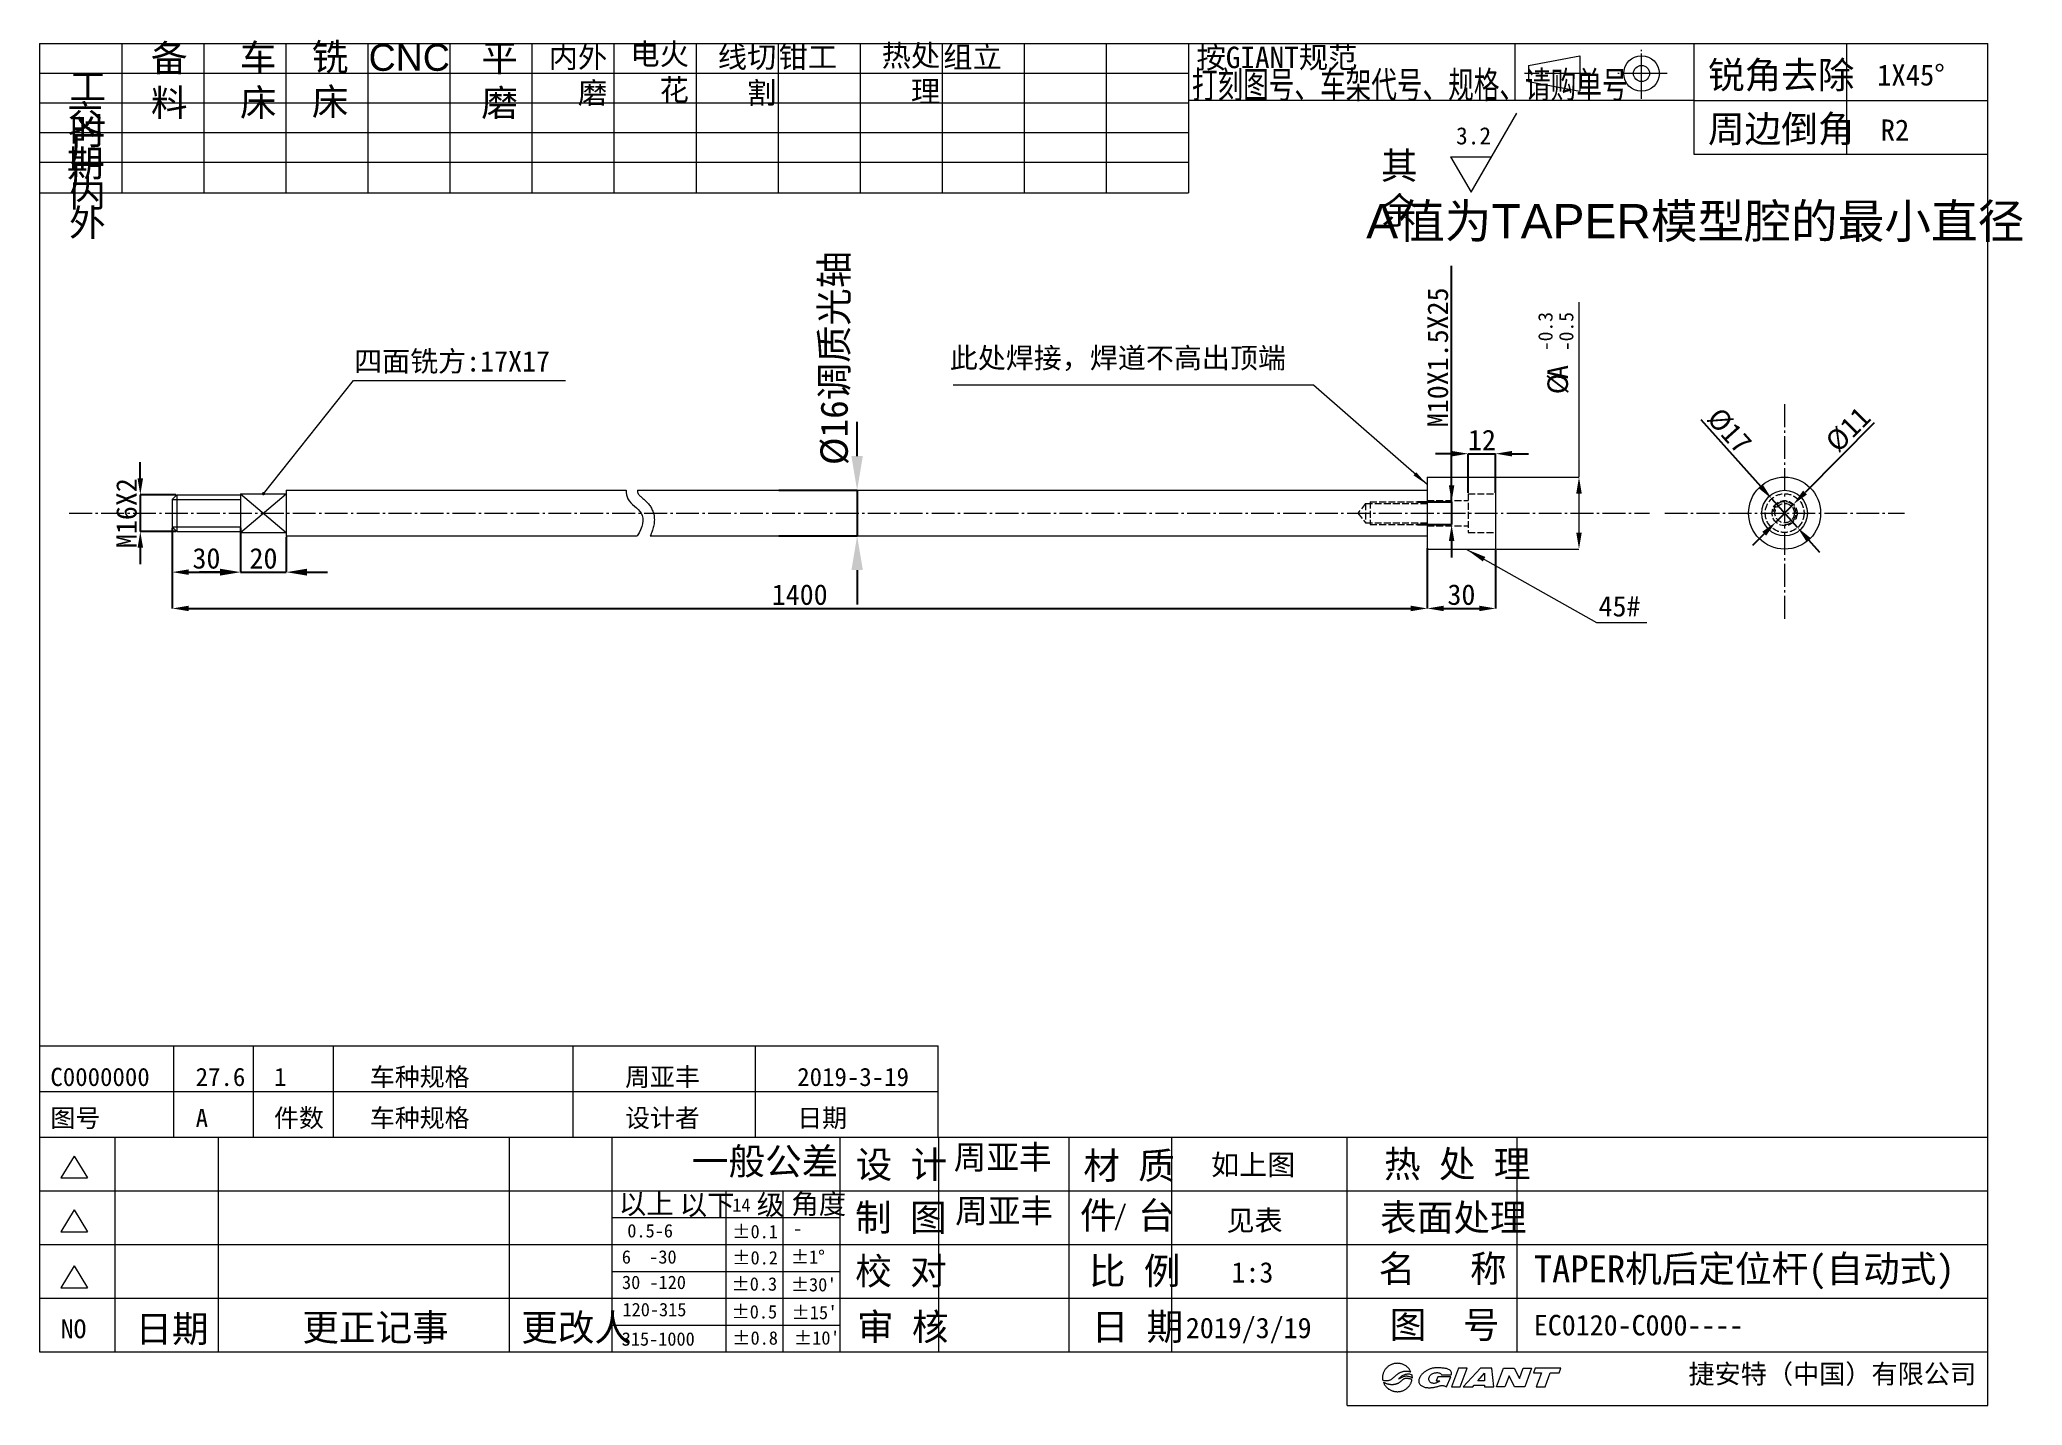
# Model space of a CAD drawing. Header units: inches. Extents: x -4477 to -3609, y -2643 to -2044.
import ezdxf

# ---------------------------------------------------------------- set-up
doc = ezdxf.new("R2010")
doc.units = ezdxf.units.IN
doc.header["$MEASUREMENT"] = 0
for name, pattern in [('CENTER', [22.5, 20, -1, 0.5, -1]), ('CENTER0', [14, 10, -1.5, 1, -1.5]), ('DASHED', [4, 3, -1])]:
    doc.linetypes.add(name, pattern=pattern)
doc.layers.get('0').update_dxf_attribs({"lineweight": 18})
for name, color, linetype, lineweight in [('CEN', 1, 'CENTER', 18), ('CON', 7, 'Continuous', 18), ('DAS', 5, 'DASHED', 18), ('DIM', 7, 'Continuous', 18)]:
    doc.layers.add(name, color=color, linetype=linetype, lineweight=lineweight)
doc.styles.add('1', font='')
doc.styles.add('ACISOTS', font='')
doc.styles.add('DIMSTYLE2', font='')
doc.styles.add('HZ', font='')
doc.styles.add('USER1', font='')
doc.styles.get('1').set_extended_font_data('宋体')
doc.styles.get('ACISOTS').set_extended_font_data('宋体')
doc.styles.get('DIMSTYLE2').set_extended_font_data('宋体')
doc.styles.get('HZ').set_extended_font_data('宋体')
doc.styles.get('USER1').set_extended_font_data('宋体')
doc.dimstyles.new('ISO-25', dxfattribs={"dimtxt": 2.5, "dimasz": 2.5, "dimexe": 1.25, "dimexo": 0.625, "dimtad": 1, "dimtxsty": 'Standard', "dimcen": 3.5, "dimdle": 5, "dimadec": 0, "dimazin": 0, "dimtfac": 1, "dimtmove": 0, "dimatfit": 3, "dimfxl": 1, "dimtolj": 1, "dimarcsym": 0})
doc.dimstyles.new('ISO-25$0', dxfattribs={"dimtxt": 7, "dimasz": 5, "dimexe": 1.25, "dimexo": 0.625, "dimgap": 1.2, "dimtad": 1, "dimdec": 1, "dimzin": 0, "dimdsep": 46, "dimtxsty": 'Standard', "dimcen": 0, "dimdle": 10, "dimadec": 1, "dimazin": 0, "dimtfac": 1, "dimtdec": 1, "dimtix": 1, "dimtofl": 0, "dimtmove": 1, "dimatfit": 3, "dimfxl": 1, "dimtolj": 1, "dimarcsym": 0})

msp = doc.modelspace()

# ---------------------------------------------------------------- texts
for s, style, p in [('四面铣方:17X17', 'HZ', (-4339.64, -2189.45)), ('此处焊接，焊道不高出顶端', 'HZ', (-4078.57, -2187.99)), ('45#', 'DIMSTYLE2', (-3794.25, -2296.82)), ('如上图', 'HZ', (-3964.03, -2541.63)), ('见表', 'HZ', (-3957.28, -2566.06)), ('1:3', 'DIMSTYLE2', (-3955.13, -2588.8)), ('2019/3/19', 'DIMSTYLE2', (-3975.12, -2613.16)), ('EC0120-C000----', 'DIMSTYLE2', (-3822.62, -2611.95))]:
    msp.add_text(s, height=9, dxfattribs=dict(style=style)).set_placement(p)
at = {"layer": 'DIM'}
for s, height, style, p in [('按GIANT规范', 9.412, 'HZ', (-3970.44, -2056.48)), ('锐角去除', 11.765, 'HZ', (-3746.3, -2065.36)), ('周边倒角', 11.765, 'HZ', (-3746.3, -2088.97)), ('车种规格', 8, 'ACISOTS', (-4332.69, -2502.64)), ('周亚丰', 8, 'ACISOTS', (-4220.87, -2502.64)), ('C0000000', 8, 'ACISOTS', (-4472.74, -2502.64)), ('27.6', 8, 'ACISOTS', (-4409.08, -2502.64)), ('1', 8, 'ACISOTS', (-4374.72, -2502.64)), ('2019-3-19', 8, 'ACISOTS', (-4145.44, -2502.64)), ('图号', 8, 'ACISOTS', (-4472.74, -2520.64)), ('A', 8, 'ACISOTS', (-4409.08, -2520.64)), ('件数', 8, 'ACISOTS', (-4374.72, -2520.64)), ('车种规格', 8, 'ACISOTS', (-4332.69, -2520.64)), ('设计者', 8, 'ACISOTS', (-4220.87, -2520.64)), ('日期', 8, 'ACISOTS', (-4145.44, -2520.64)), ('一般公差', 11.765, 'HZ', (-4191.64, -2541.56)), ('以上', 8.823, 'HZ', (-4223.62, -2558.67)), ('以下', 8.823, 'HZ', (-4196.94, -2559.11)), ('14', 5.882, 'USER1', (-4173.9, -2557.78)), ('级', 8.82, 'HZ', (-4163.16, -2559.11)), ('角度', 8.823, 'HZ', (-4148.05, -2558.67)), ('件', 11.76, 'HZ', (-4021.49, -2565.22)), ('/', 8.82, 'USER1', (-4006.86, -2563.74)), ('台', 11.76, 'HZ', (-3996.01, -2565.22)), ('表面处理', 11.765, 'HZ', (-3889.98, -2566.14)), ('0.5-6', 5.882, 'USER1', (-4219.9, -2569.01)), ('%%P0.1', 5.882, 'USER1', (-4173.9, -2569.36)), ('-', 5.88, 'USER1', (-4147.22, -2567.96)), ('%%P0.2', 5.882, 'USER1', (-4173.9, -2580.85)), ('%%P1%%D', 5.882, 'USER1', (-4148.27, -2580.47)), ('TAPER机后定位杆(自动式)', 11.7646, 'HZ', (-3822.62, -2588.63)), ('%%P0.3', 5.882, 'USER1', (-4174.25, -2592.34)), ("%%P30'", 5.882, 'USER1', (-4148.27, -2592.66)), ('120-315', 5.882, 'USER1', (-4222.01, -2603.57)), ('NO', 8.235, 'USER1', (-4468.15, -2613.19)), ('日期', 11.765, 'HZ', (-4435.45, -2614.92)), ('更正记事', 11.765, 'HZ', (-4362.34, -2614.32)), ('更改人', 11.765, 'HZ', (-4266.42, -2614.36)), ('%%P0.5', 5.882, 'USER1', (-4174.25, -2604.53)), ("%%P15'", 5.882, 'USER1', (-4147.92, -2604.85)), ('315-1000', 5.882, 'USER1', (-4222.36, -2616.46)), ('%%P0.8', 5.882, 'USER1', (-4173.9, -2616.01)), ("%%P10'", 5.882, 'USER1', (-4146.86, -2615.99))]:
    msp.add_text(s, height=height, dxfattribs=dict(at, style=style)).set_placement(p)
at = {"layer": 'DIM', "style": 'HZ', "width": 0.7}
msp.add_text('打刻图号、车架代号、规格、请购单号', height=11.7646, dxfattribs=at).set_placement((-3972.48, -2069.65))
at = {"layer": 'DIM'}
for s, p in [('1X45%%D', (-3672.19, -2064.08)), ('R2', (-3670.62, -2088.19))]:
    msp.add_text(s, height=9.21, dxfattribs=at).set_placement(p)
at = {"layer": 'DIM', "style": 'DIMSTYLE2'}
for s, height, p in [('-0.3', 6.3, (-3814.41, -2180.51)), ('-0.5', 6.3, (-3805.29, -2180.51)), ('A', 9, (-3807.67, -2192.73)), ('%%C', 9, (-3807.67, -2199.43))]:
    msp.add_text(s, height=height, rotation=90, dxfattribs=at).set_placement(p)
at = {"layer": 'DIM'}
for s, insert, char_height, width, attachment_point, style in [('备料', (-4412.65, -2046.18), 11.765, 26.934, 3, 'HZ'), ('车床', (-4373.63, -2046.05), 11.765, 26.934, 3, 'HZ'), ('铣床', (-4342.14, -2045.69), 11.765, 26.934, 3, 'HZ'), ('{\\farial|b0|i0|c134|p2;CNC}', (-4297.66, -2045.88), 11.7646, 26.934, 3, 'HZ'), ('平磨', (-4267.83, -2046.12), 11.765, 26.934, 3, 'HZ'), ('内外磨', (-4228.7, -2046.87), 9.412, 32.3613, 3, 'HZ'), ('电火花', (-4192.9, -2045.58), 9.412, 32.3613, 3, 'HZ'), ('线切割', (-4154.57, -2046.87), 9.412, 32.3613, 3, 'HZ'), ('钳工', (-4127.93, -2046.87), 9.412, 32.3613, 3, 'HZ'), ('热处理', (-4082.76, -2046.28), 9.412, 32.3613, 3, 'HZ'), ('组立', (-4055.73, -2046.86), 9.412, 32.3613, 3, 'HZ'), ('工时', (-4448.29, -2058.63), 11.765, 26.934, 3, 'HZ'), ('交期', (-4449.46, -2072.65), 11.765, 26.934, 3, 'HZ'), ('厂内', (-4448.38, -2085.86), 11.765, 26.934, 3, 'HZ'), ('其余', (-3889.65, -2093.35), 11.765, 27.8568, 1, 'HZ'), ('厂外', (-4448.53, -2098.69), 11.765, 26.934, 3, 'HZ'), ('{\\farial|b0|i0|c134|p2;A}值为{\\farial|b0|i0|c134|p2;TAPER}模型腔的最小直径', (-3896.07, -2116.04), 15, 285.0846, 1, '1'), ('{\\H1.25x;周亚丰}', (-4076.86, -2528.58), 8.4, 87.4022, 1, 'HZ'), ('设 计', (-4119.84, -2544.28), 11.765, 60.6305, 7, 'HZ'), ('材 质', (-4020.05, -2544.65), 11.765, 59.2503, 7, 'HZ'), ('热 处 理', (-3888.27, -2544.02), 11.765, 98.5862, 7, 'HZ'), ('制 图', (-4120.04, -2567.43), 11.765, 59.8418, 7, 'HZ'), ('{\\H1.25x;周亚丰}', (-4076.24, -2552.11), 8.4, 87.4022, 1, 'HZ'), ('6  -30', (-4222.31, -2580.59), 5.882, 36.6248, 7, 'USER1'), ('校 对', (-4120.04, -2590.96), 11.765, 60.9263, 7, 'HZ'), ('比 例', (-4017.6, -2590.86), 11.765, 57.2786, 7, 'HZ'), ('名   称', (-3890.63, -2589.85), 11.765, 85.77, 7, 'HZ'), ('30 -120', (-4222.22, -2591.73), 5.882, 42.7864, 7, 'USER1'), ('审 核', (-4119.25, -2615.38), 11.765, 59.3489, 7, 'HZ'), ('日 期', (-4016.38, -2615.36), 11.765, 56.0956, 7, 'HZ'), ('图  号', (-3885.76, -2614.42), 11.765, 70.6863, 7, 'HZ')]:
    msp.add_mtext(s, dxfattribs=dict(at, insert=insert, char_height=char_height, width=width, attachment_point=attachment_point, style=style))
at = {"layer": 'DIM', "attachment_point": 1}
for s, insert, char_height, width in [('3.2', (-3856.71, -2082.36), 7.534, 18.6998), ('{\\fSTCaiyun|b0|i0|c134|p2;\\H1.167x;捷安特（中国）有限公司}', (-3754.85, -2624.62), 7.2, 1439.196)]:
    msp.add_mtext(s, dxfattribs=dict(at, insert=insert, char_height=char_height, width=width))

# ---------------------------------------------------------------- blocks, each defined once
blk = doc.blocks.new('*X2')
for points in [[(-3704.61, -2241.66), (-3702.91, -2243.35), (-3708.83, -2247.62)], [(-3720.79, -2261.38), (-3722.5, -2259.69), (-3716.57, -2255.43)]]:
    blk.add_hatch(color=0).paths.add_polyline_path(points, flags=0)
at = {"color": 0, "lineweight": -2}
for p, q in [((-3673.49, -2211.98), (-3703.76, -2242.5)), ((-3716.57, -2255.43), (-3708.83, -2247.62)), ((-3721.64, -2260.54), (-3726.71, -2265.65))]:
    blk.add_line(p, q, dxfattribs=at)
at = {"color": 0, "insert": (-3684.84, -2214.9), "char_height": 9, "width": 40.112, "attachment_point": 5, "rotation": 45.2404, "style": 'DIMSTYLE2'}
blk.add_mtext('%%C11', dxfattribs=at)
blk = doc.blocks.new('*X3')
at = {"linetype": 'Continuous'}
blk.add_hatch(color=0, dxfattribs=at).paths.add_polyline_path([(-79.19, 32.13), (-70.79, 28.7), (-71.9, 26.74)], flags=0)
at = {"color": 0, "linetype": 'Continuous'}
for p, q in [((-79.19, 32.13), (-22.03, 0)), ((-22.03, 0), (0, 0))]:
    blk.add_line(p, q, dxfattribs=at)
at = {"color": 0}
blk.add_line((0, 0), (0, 0), dxfattribs=at)
blk = doc.blocks.new('*X4')
for points in [[(-3724.07, -2240.62), (-3722.28, -2239.02), (-3718.37, -2245.19)], [(-3701.34, -2262.42), (-3703.12, -2264.02), (-3707.03, -2257.85)]]:
    blk.add_hatch(color=0).paths.add_polyline_path(points, flags=0)
at = {"color": 0, "lineweight": -2}
for p, q in [((-3749.45, -2210.47), (-3723.17, -2239.82)), ((-3707.03, -2257.85), (-3718.37, -2245.19)), ((-3702.23, -2263.22), (-3697.43, -2268.58))]:
    blk.add_line(p, q, dxfattribs=at)
at = {"color": 0, "insert": (-3736.98, -2215.4), "char_height": 9, "width": 40.0305, "attachment_point": 5, "rotation": 311.83418, "style": 'DIMSTYLE2'}
blk.add_mtext('%%C17', dxfattribs=at)
blk = doc.blocks.new('*X5')
for points in [[(-3859.85, -2239.32), (-3857.45, -2239.32), (-3858.65, -2246.52)], [(-3857.45, -2263.72), (-3859.85, -2263.72), (-3858.65, -2256.52)]]:
    blk.add_hatch(color=0).paths.add_polyline_path(points, flags=0)
at = {"color": 0, "lineweight": -2}
for p, q in [((-3858.65, -2246.52), (-3858.65, -2143.16)), ((-3858.65, -2239.32), (-3858.65, -2232.12)), ((-3873.59, -2246.52), (-3858.65, -2246.52)), ((-3858.65, -2246.52), (-3858.65, -2256.52)), ((-3873.59, -2256.52), (-3858.65, -2256.52)), ((-3858.65, -2263.72), (-3858.65, -2270.92))]:
    blk.add_line(p, q, dxfattribs=at)
at = {"color": 0, "insert": (-3864.65, -2183.23), "char_height": 9, "width": 126.905, "attachment_point": 5, "rotation": 90, "style": 'DIMSTYLE2'}
blk.add_mtext('M10X1.5X25', dxfattribs=at)
blk = doc.blocks.new('*X6')
for points in [[(-4121.68, -2226.52), (-4116.68, -2226.52), (-4119.18, -2241.52)], [(-4116.68, -2276.52), (-4121.68, -2276.52), (-4119.18, -2261.52)]]:
    blk.add_hatch(color=0).paths.add_polyline_path(points, flags=0)
at = {"color": 0, "lineweight": -2}
for p, q in [((-4119.18, -2226.52), (-4119.18, -2211.52)), ((-4153.47, -2241.52), (-4119.18, -2241.52)), ((-4119.18, -2241.52), (-4119.18, -2261.52)), ((-4153.47, -2261.52), (-4119.18, -2261.52)), ((-4119.18, -2276.52), (-4119.18, -2291.52))]:
    blk.add_line(p, q, dxfattribs=at)
at = {"color": 0, "insert": (-4128.63, -2183.53), "char_height": 12, "width": 190.1229, "attachment_point": 5, "rotation": 90, "style": 'HZ'}
blk.add_mtext('%%C16调质光轴', dxfattribs=at)
blk = doc.blocks.new('*X7')
at = {"linetype": 'Continuous'}
blk.add_hatch(color=0, dxfattribs=at).paths.add_polyline_path([(207.68, -43.6), (201.67, -39.54), (202.85, -38.18)], flags=0)
at = {"color": 0, "linetype": 'Continuous'}
for p, q in [((157.8, 0), (0, 0)), ((207.68, -43.6), (157.8, 0))]:
    blk.add_line(p, q, dxfattribs=at)
at = {"color": 0}
blk.add_line((0, 0), (0, 0), dxfattribs=at)
blk = doc.blocks.new('*X8')
for points in [[(-3858.55, -2226.67), (-3858.55, -2224.27), (-3851.35, -2225.47)], [(-3832.15, -2224.27), (-3832.15, -2226.67), (-3839.35, -2225.47)]]:
    blk.add_hatch(color=0).paths.add_polyline_path(points, flags=0)
at = {"color": 0, "lineweight": -2}
for p, q in [((-3858.55, -2225.47), (-3865.75, -2225.47)), ((-3851.35, -2242.65), (-3851.35, -2225.47)), ((-3851.35, -2225.47), (-3839.35, -2225.47)), ((-3839.35, -2242.65), (-3839.35, -2225.47)), ((-3832.15, -2225.47), (-3824.95, -2225.47))]:
    blk.add_line(p, q, dxfattribs=at)
at = {"color": 0, "insert": (-3845.35, -2219.47), "char_height": 9, "width": 21.2179, "attachment_point": 5, "style": 'DIMSTYLE2'}
blk.add_mtext('12', dxfattribs=at)
blk = doc.blocks.new('*X9')
for points in [[(-3862.15, -2292.1), (-3862.15, -2294.5), (-3869.35, -2293.3)], [(-3846.55, -2294.5), (-3846.55, -2292.1), (-3839.35, -2293.3)]]:
    blk.add_hatch(color=0).paths.add_polyline_path(points, flags=0)
at = {"color": 0, "lineweight": -2}
for p, q in [((-3869.35, -2267.68), (-3869.35, -2293.3)), ((-3839.35, -2267.68), (-3839.35, -2293.3)), ((-3862.15, -2293.3), (-3846.55, -2293.3))]:
    blk.add_line(p, q, dxfattribs=at)
at = {"color": 0, "insert": (-3854.35, -2287.3), "char_height": 9, "width": 22.9274, "attachment_point": 5, "style": 'DIMSTYLE2'}
blk.add_mtext('30', dxfattribs=at)
blk = doc.blocks.new('GIANT')
for p, q in [((232.6, 30.91), (232.49, 30.88)), ((232.72, 30.93), (232.6, 30.91)), ((232.83, 30.94), (232.72, 30.93)), ((232.95, 30.95), (232.83, 30.94)), ((233.07, 30.96), (232.95, 30.95)), ((233.18, 30.95), (233.07, 30.96)), ((233.3, 30.95), (233.18, 30.95)), ((233.42, 30.93), (233.3, 30.95)), ((233.53, 30.91), (233.42, 30.93)), ((233.65, 30.89), (233.53, 30.91)), ((233.76, 30.86), (233.65, 30.89)), ((230.79, 28.9), (230.78, 28.78)), ((230.78, 28.78), (230.78, 28.67)), ((230.78, 28.67), (230.79, 28.56)), ((230.8, 29.01), (230.79, 28.9)), ((230.79, 28.56), (230.8, 28.45)), ((230.82, 29.12), (230.8, 29.01)), ((230.8, 28.45), (230.82, 28.34)), ((230.84, 29.23), (230.82, 29.12)), ((230.82, 28.34), (230.9, 28.32)), ((230.87, 29.33), (230.84, 29.23)), ((230.9, 29.44), (230.87, 29.33)), ((230.94, 29.55), (230.9, 29.44)), ((230.9, 28.32), (230.98, 28.31)), ((231.01, 27.94), (230.93, 27.97)), ((230.93, 27.97), (230.97, 27.88)), ((230.98, 29.65), (230.94, 29.55)), ((230.97, 27.88), (231.01, 27.79)), ((231.03, 29.75), (230.98, 29.65)), ((230.98, 28.31), (231.07, 28.3)), ((231.08, 27.91), (231.01, 27.94)), ((231.09, 29.84), (231.03, 29.75)), ((231.07, 28.3), (231.15, 28.29)), ((231.15, 27.88), (231.08, 27.91)), ((231.15, 29.94), (231.09, 29.84)), ((231.21, 30.03), (231.15, 29.94)), ((231.15, 28.29), (231.23, 28.28)), ((231.23, 27.85), (231.15, 27.88)), ((231.28, 30.12), (231.21, 30.03)), ((231.23, 28.28), (231.31, 28.28)), ((231.3, 27.81), (231.23, 27.85)), ((231.35, 30.2), (231.28, 30.12)), ((231.38, 27.79), (231.3, 27.81)), ((231.31, 28.28), (231.39, 28.28)), ((231.43, 30.28), (231.35, 30.2)), ((231.39, 28.28), (231.48, 28.28)), ((231.51, 30.36), (231.43, 30.28)), ((231.48, 28.28), (231.56, 28.28)), ((231.59, 30.43), (231.51, 30.36)), ((231.56, 28.28), (231.64, 28.29)), ((231.68, 30.5), (231.59, 30.43)), ((231.64, 28.29), (231.72, 28.31)), ((231.77, 30.56), (231.68, 30.5)), ((231.72, 28.31), (231.8, 28.32)), ((231.87, 30.62), (231.77, 30.56)), ((231.8, 28.32), (231.88, 28.35)), ((231.97, 30.68), (231.87, 30.62)), ((231.88, 28.35), (231.96, 28.37)), ((231.96, 28.37), (232.03, 28.41)), ((232.07, 30.73), (231.97, 30.68)), ((232.03, 28.41), (232.11, 28.44)), ((232.17, 30.77), (232.07, 30.73)), ((232.11, 28.44), (232.18, 28.49)), ((232.27, 30.81), (232.17, 30.77)), ((232.18, 28.49), (232.25, 28.53)), ((232.25, 28.53), (232.31, 28.58)), ((232.38, 30.85), (232.27, 30.81)), ((232.31, 28.58), (232.37, 28.63)), ((232.37, 28.63), (232.44, 28.69)), ((232.49, 30.88), (232.38, 30.85)), ((232.44, 28.69), (232.5, 28.74)), ((232.5, 28.74), (232.56, 28.8)), ((232.56, 28.8), (232.62, 28.86)), ((232.62, 28.86), (232.68, 28.91)), ((232.68, 28.91), (232.74, 28.97)), ((232.74, 28.97), (232.8, 29.03)), ((232.8, 29.03), (232.86, 29.08)), ((232.86, 29.08), (232.92, 29.13)), ((232.92, 29.13), (232.98, 29.19)), ((232.98, 29.19), (233.05, 29.24)), ((233.05, 29.24), (233.11, 29.29)), ((233.13, 27.8), (233.05, 27.77)), ((233.11, 29.29), (233.18, 29.33)), ((233.2, 27.84), (233.13, 27.8)), ((233.18, 29.33), (233.25, 29.38)), ((233.27, 27.88), (233.2, 27.84)), ((233.25, 29.38), (233.32, 29.42)), ((233.34, 27.92), (233.27, 27.88)), ((233.28, 28.48), (233.35, 28.58)), ((233.38, 28.54), (233.28, 28.48)), ((233.32, 29.42), (233.39, 29.46)), ((233.41, 27.97), (233.34, 27.92)), ((233.35, 28.58), (233.43, 28.68)), ((233.48, 28.6), (233.38, 28.54)), ((233.39, 29.46), (233.46, 29.5)), ((233.47, 28.01), (233.41, 27.97)), ((233.43, 28.68), (233.51, 28.77)), ((233.46, 29.5), (233.54, 29.54)), ((233.54, 28.06), (233.47, 28.01)), ((233.59, 28.66), (233.48, 28.6)), ((233.51, 28.77), (233.61, 28.86)), ((233.54, 29.54), (233.61, 29.57)), ((233.6, 28.12), (233.54, 28.06)), ((233.69, 28.72), (233.59, 28.66)), ((233.66, 28.17), (233.6, 28.12)), ((233.61, 29.57), (233.69, 29.6)), ((233.61, 28.86), (233.7, 28.93)), ((233.72, 28.22), (233.66, 28.17)), ((233.69, 29.6), (233.77, 29.63)), ((233.8, 28.77), (233.69, 28.72)), ((233.7, 28.93), (233.8, 29.01)), ((233.78, 28.28), (233.72, 28.22)), ((233.87, 30.82), (233.76, 30.86)), ((233.77, 29.63), (233.84, 29.66)), ((233.85, 28.33), (233.78, 28.28)), ((233.8, 29.01), (233.91, 29.07)), ((233.91, 28.82), (233.8, 28.77)), ((233.84, 29.66), (233.92, 29.68)), ((233.91, 28.38), (233.85, 28.33)), ((233.98, 30.78), (233.87, 30.82)), ((233.91, 29.07), (234.02, 29.13)), ((234.02, 28.86), (233.91, 28.82)), ((233.97, 28.43), (233.91, 28.38)), ((233.92, 29.68), (234, 29.7)), ((234.04, 28.48), (233.97, 28.43)), ((234.09, 30.74), (233.98, 30.78)), ((234, 29.7), (234.08, 29.72)), ((234.02, 29.13), (234.13, 29.18)), ((234.13, 28.9), (234.02, 28.86)), ((234.11, 28.52), (234.04, 28.48)), ((234.08, 29.72), (234.16, 29.73)), ((234.19, 30.68), (234.09, 30.74)), ((234.18, 28.56), (234.11, 28.52)), ((234.13, 29.18), (234.25, 29.22)), ((234.25, 28.92), (234.13, 28.9)), ((234.16, 29.73), (234.25, 29.74)), ((234.26, 28.58), (234.18, 28.56)), ((234.29, 30.63), (234.19, 30.68)), ((234.25, 29.74), (234.33, 29.75)), ((234.25, 29.22), (234.37, 29.25)), ((234.37, 28.94), (234.25, 28.92)), ((234.34, 28.61), (234.26, 28.58)), ((234.39, 30.57), (234.29, 30.63)), ((234.33, 29.75), (234.41, 29.75)), ((234.42, 28.62), (234.34, 28.61)), ((234.37, 29.25), (234.49, 29.28)), ((234.49, 28.95), (234.37, 28.94)), ((234.49, 30.5), (234.39, 30.57)), ((234.41, 29.75), (234.49, 29.75)), ((234.5, 28.62), (234.42, 28.62)), ((234.58, 30.43), (234.49, 30.5)), ((234.49, 29.75), (234.58, 29.75)), ((234.49, 29.28), (234.62, 29.3)), ((234.61, 28.94), (234.49, 28.95)), ((234.58, 28.62), (234.5, 28.62)), ((234.67, 30.35), (234.58, 30.43)), ((234.58, 29.75), (234.66, 29.74)), ((234.66, 28.62), (234.58, 28.62)), ((234.72, 28.93), (234.61, 28.94)), ((234.62, 29.3), (234.74, 29.31)), ((234.66, 29.74), (234.74, 29.73)), ((234.74, 28.61), (234.66, 28.62)), ((234.75, 30.27), (234.67, 30.35)), ((234.84, 28.91), (234.72, 28.93)), ((234.74, 29.73), (234.82, 29.72)), ((234.74, 29.31), (234.86, 29.31)), ((234.82, 28.59), (234.74, 28.61)), ((234.83, 30.18), (234.75, 30.27)), ((234.82, 29.72), (234.9, 29.7)), ((234.9, 28.57), (234.82, 28.59)), ((234.91, 30.1), (234.83, 30.18)), ((234.96, 28.88), (234.84, 28.91)), ((234.86, 29.31), (234.99, 29.3)), ((234.9, 29.7), (234.98, 29.68)), ((234.98, 28.55), (234.9, 28.57)), ((234.98, 30), (234.91, 30.1)), ((235.07, 28.84), (234.96, 28.88)), ((235.05, 29.91), (234.98, 30)), ((234.98, 29.68), (235.06, 29.65)), ((235.06, 28.53), (234.98, 28.55)), ((234.99, 29.3), (235.11, 29.28)), ((235.11, 29.81), (235.05, 29.91)), ((235.06, 29.65), (235.13, 29.63)), ((235.13, 28.5), (235.06, 28.53)), ((235.18, 28.8), (235.07, 28.84)), ((235.16, 29.7), (235.11, 29.81)), ((235.11, 29.28), (235.23, 29.24)), ((235.13, 29.63), (235.21, 29.6)), ((235.21, 28.47), (235.13, 28.5)), ((235.13, 27.74), (235.18, 27.83)), ((235.21, 29.6), (235.16, 29.7)), ((235.29, 28.74), (235.18, 28.8)), ((235.18, 27.83), (235.22, 27.93)), ((235.28, 28.44), (235.21, 28.47)), ((235.22, 27.93), (235.26, 28.02)), ((235.23, 29.24), (235.34, 29.19)), ((235.26, 28.02), (235.29, 28.12)), ((235.36, 28.41), (235.28, 28.44)), ((235.39, 28.67), (235.29, 28.74)), ((235.29, 28.12), (235.32, 28.21)), ((235.32, 28.21), (235.34, 28.31)), ((235.34, 29.19), (235.36, 29.09)), ((235.34, 28.31), (235.36, 28.41)), ((235.36, 29.09), (235.37, 28.98)), ((235.37, 28.98), (235.38, 28.88)), ((235.38, 28.88), (235.39, 28.78)), ((235.39, 28.78), (235.39, 28.67)), ((236.46, 28.45), (236.44, 28.33)), ((236.44, 28.33), (236.44, 28.22)), ((236.44, 28.22), (236.44, 28.1)), ((236.44, 28.1), (236.46, 27.98)), ((236.5, 28.56), (236.46, 28.45)), ((236.46, 27.98), (236.5, 27.87)), ((236.54, 28.67), (236.5, 28.56)), ((236.5, 27.87), (236.56, 27.77)), ((236.59, 28.78), (236.54, 28.67)), ((236.64, 28.88), (236.59, 28.78)), ((236.7, 28.98), (236.64, 28.88)), ((236.77, 29.08), (236.7, 28.98)), ((236.85, 29.17), (236.77, 29.08)), ((236.92, 29.26), (236.85, 29.17)), ((237, 29.34), (236.92, 29.26)), ((237.09, 29.42), (237, 29.34)), ((237.18, 29.5), (237.09, 29.42)), ((237.27, 29.58), (237.18, 29.5)), ((237.36, 29.65), (237.27, 29.58)), ((237.46, 29.71), (237.36, 29.65)), ((237.56, 29.78), (237.46, 29.71)), ((237.66, 29.84), (237.56, 29.78)), ((237.76, 29.89), (237.66, 29.84)), ((237.87, 29.95), (237.76, 29.89)), ((237.97, 30), (237.87, 29.95)), ((238.08, 30.04), (237.97, 30)), ((237.99, 28.53), (238, 28.65)), ((238, 28.41), (237.99, 28.53)), ((238, 28.65), (238.04, 28.77)), ((238.03, 28.29), (238, 28.41)), ((238.08, 28.17), (238.03, 28.29)), ((238.04, 28.77), (238.09, 28.89)), ((238.19, 30.08), (238.08, 30.04)), ((238.16, 28.07), (238.08, 28.17)), ((238.09, 28.89), (238.15, 28.99)), ((238.15, 28.99), (238.23, 29.09)), ((238.25, 27.99), (238.16, 28.07)), ((238.3, 30.12), (238.19, 30.08)), ((238.23, 29.09), (238.32, 29.17)), ((238.35, 27.92), (238.25, 27.99)), ((238.42, 30.15), (238.3, 30.12)), ((238.32, 29.17), (238.42, 29.25)), ((238.47, 27.88), (238.35, 27.92)), ((238.53, 30.18), (238.42, 30.15)), ((238.42, 29.25), (238.52, 29.32)), ((238.59, 27.85), (238.47, 27.88)), ((238.52, 29.32), (238.64, 29.37)), ((238.65, 30.2), (238.53, 30.18)), ((238.71, 27.83), (238.59, 27.85)), ((238.64, 29.37), (238.75, 29.42)), ((238.76, 30.22), (238.65, 30.2)), ((238.84, 27.84), (238.71, 27.83)), ((238.75, 29.42), (238.87, 29.46)), ((238.88, 30.24), (238.76, 30.22)), ((238.96, 27.86), (238.84, 27.84)), ((238.87, 29.46), (238.99, 29.48)), ((238.99, 30.25), (238.88, 30.24)), ((239.08, 27.89), (238.96, 27.86)), ((239.11, 30.26), (238.99, 30.25)), ((238.99, 29.48), (239.11, 29.5)), ((239.2, 27.93), (239.08, 27.89)), ((239.23, 30.27), (239.11, 30.26)), ((239.11, 29.5), (239.24, 29.51)), ((239.4, 28.87), (239.12, 28.24)), ((239.12, 28.24), (239.73, 28.24)), ((239.31, 27.97), (239.2, 27.93)), ((239.35, 30.27), (239.23, 30.27)), ((239.24, 29.51), (239.36, 29.51)), ((239.42, 28.03), (239.31, 27.97)), ((239.46, 30.27), (239.35, 30.27)), ((239.36, 29.51), (239.49, 29.49)), ((241.41, 28.87), (239.4, 28.87)), ((239.53, 28.1), (239.42, 28.03)), ((239.58, 30.27), (239.46, 30.27)), ((239.49, 29.49), (239.61, 29.46)), ((239.63, 28.17), (239.53, 28.1)), ((239.7, 30.26), (239.58, 30.27)), ((239.61, 29.46), (239.72, 29.42)), ((239.73, 28.24), (239.63, 28.17)), ((239.82, 30.25), (239.7, 30.26)), ((239.72, 29.42), (239.83, 29.36)), ((239.93, 30.25), (239.82, 30.25)), ((239.83, 29.36), (239.92, 29.27)), ((239.92, 29.27), (239.97, 29.16)), ((240.05, 30.23), (239.93, 30.25)), ((239.97, 29.16), (241.47, 29.16)), ((240.17, 30.22), (240.05, 30.23)), ((240.28, 30.21), (240.17, 30.22)), ((240.4, 30.19), (240.28, 30.21)), ((240.52, 30.17), (240.4, 30.19)), ((240.63, 30.15), (240.52, 30.17)), ((240.75, 30.13), (240.63, 30.15)), ((240.86, 30.1), (240.75, 30.13)), ((240.75, 27.29), (241.41, 28.87)), ((240.97, 30.06), (240.86, 30.1)), ((241.08, 30.02), (240.97, 30.06)), ((241.19, 29.97), (241.08, 30.02)), ((241.28, 29.9), (241.19, 29.97)), ((241.37, 29.82), (241.28, 29.9)), ((241.44, 29.73), (241.37, 29.82)), ((241.49, 29.62), (241.44, 29.73)), ((241.47, 29.16), (241.5, 29.27)), ((241.51, 29.51), (241.49, 29.62)), ((241.5, 29.27), (241.51, 29.39)), ((241.51, 29.39), (241.51, 29.51)), ((242.59, 30.21), (241.52, 27.29)), ((243.97, 30.21), (242.59, 30.21)), ((242.89, 27.29), (243.97, 30.21)), ((246.06, 30.21), (243.34, 27.29)), ((245.61, 28.21), (246.64, 29.42)), ((246.64, 28.21), (245.61, 28.21)), ((247.83, 30.21), (246.06, 30.21)), ((246.64, 29.42), (246.64, 28.21)), ((248.13, 27.29), (247.83, 30.21)), ((248.52, 27.29), (249.6, 30.21)), ((249.6, 30.21), (251.31, 30.21)), ((250.49, 29.01), (249.85, 27.29)), ((251.35, 27.29), (250.49, 29.01)), ((251.31, 30.21), (252.1, 28.61)), ((252.1, 28.61), (252.7, 30.21)), ((252.7, 30.21), (253.99, 30.21)), ((253.99, 30.21), (252.92, 27.29)), ((254.56, 30.21), (254.3, 29.5)), ((254.3, 29.5), (255.52, 29.5)), ((258.57, 30.21), (254.56, 30.21)), ((255.52, 29.5), (254.71, 27.29)), ((256.09, 27.29), (256.91, 29.5)), ((256.91, 29.5), (258.31, 29.5)), ((258.31, 29.5), (258.57, 30.21)), ((231.01, 27.79), (231.06, 27.7)), ((231.06, 27.7), (231.11, 27.61)), ((231.11, 27.61), (231.17, 27.53)), ((231.17, 27.53), (231.23, 27.45)), ((231.23, 27.45), (231.29, 27.37)), ((231.29, 27.37), (231.36, 27.29)), ((231.36, 27.29), (231.43, 27.22)), ((231.46, 27.76), (231.38, 27.79)), ((231.43, 27.22), (231.5, 27.15)), ((231.53, 27.73), (231.46, 27.76)), ((231.5, 27.15), (231.57, 27.09)), ((231.61, 27.71), (231.53, 27.73)), ((231.57, 27.09), (231.65, 27.02)), ((231.69, 27.69), (231.61, 27.71)), ((231.65, 27.02), (231.73, 26.96)), ((231.77, 27.67), (231.69, 27.69)), ((231.73, 26.96), (231.82, 26.91)), ((231.85, 27.66), (231.77, 27.67)), ((231.82, 26.91), (231.9, 26.86)), ((231.93, 27.65), (231.85, 27.66)), ((231.9, 26.86), (231.99, 26.81)), ((232.01, 27.64), (231.93, 27.65)), ((231.99, 26.81), (232.08, 26.76)), ((232.09, 27.63), (232.01, 27.64)), ((232.08, 26.76), (232.18, 26.72)), ((232.18, 27.63), (232.09, 27.63)), ((232.26, 27.62), (232.18, 27.63)), ((232.18, 26.72), (232.27, 26.69)), ((232.34, 27.62), (232.26, 27.62)), ((232.27, 26.69), (232.37, 26.65)), ((232.42, 27.63), (232.34, 27.62)), ((232.37, 26.65), (232.46, 26.63)), ((232.5, 27.64), (232.42, 27.63)), ((232.46, 26.63), (232.56, 26.6)), ((232.58, 27.64), (232.5, 27.64)), ((232.56, 26.6), (232.66, 26.58)), ((232.66, 27.66), (232.58, 27.64)), ((232.74, 27.67), (232.66, 27.66)), ((232.66, 26.58), (232.76, 26.57)), ((232.82, 27.69), (232.74, 27.67)), ((232.76, 26.57), (232.86, 26.55)), ((232.9, 27.72), (232.82, 27.69)), ((232.86, 26.55), (232.96, 26.55)), ((232.98, 27.74), (232.9, 27.72)), ((232.96, 26.55), (233.06, 26.54)), ((233.05, 27.77), (232.98, 27.74)), ((233.06, 26.54), (233.16, 26.54)), ((233.16, 26.54), (233.26, 26.55)), ((233.26, 26.55), (233.36, 26.56)), ((233.36, 26.56), (233.46, 26.57)), ((233.46, 26.57), (233.56, 26.59)), ((233.56, 26.59), (233.66, 26.61)), ((233.66, 26.61), (233.76, 26.64)), ((233.76, 26.64), (233.85, 26.67)), ((233.85, 26.67), (233.95, 26.7)), ((233.95, 26.7), (234.04, 26.74)), ((234.04, 26.74), (234.13, 26.78)), ((234.13, 26.78), (234.22, 26.83)), ((234.22, 26.83), (234.31, 26.88)), ((234.31, 26.88), (234.39, 26.93)), ((234.39, 26.93), (234.48, 26.99)), ((234.48, 26.99), (234.56, 27.05)), ((234.56, 27.05), (234.63, 27.12)), ((234.63, 27.12), (234.71, 27.19)), ((234.71, 27.19), (234.78, 27.26)), ((234.78, 27.26), (234.85, 27.33)), ((234.85, 27.33), (234.91, 27.41)), ((234.91, 27.41), (234.97, 27.49)), ((234.97, 27.49), (235.03, 27.57)), ((235.03, 27.57), (235.08, 27.66)), ((235.08, 27.66), (235.13, 27.74)), ((236.56, 27.77), (236.62, 27.67)), ((236.62, 27.67), (236.7, 27.58)), ((236.7, 27.58), (236.79, 27.51)), ((236.79, 27.51), (236.89, 27.44)), ((236.89, 27.44), (236.99, 27.38)), ((236.99, 27.38), (237.09, 27.33)), ((237.09, 27.33), (237.2, 27.29)), ((237.2, 27.29), (237.32, 27.25)), ((237.32, 27.25), (237.43, 27.22)), ((237.43, 27.22), (237.54, 27.2)), ((237.54, 27.2), (237.66, 27.18)), ((237.66, 27.18), (237.78, 27.17)), ((237.78, 27.17), (237.89, 27.16)), ((237.89, 27.16), (238.01, 27.16)), ((238.01, 27.16), (238.13, 27.16)), ((238.13, 27.16), (238.25, 27.16)), ((238.25, 27.16), (238.36, 27.17)), ((238.36, 27.17), (238.48, 27.18)), ((238.48, 27.18), (238.6, 27.2)), ((238.6, 27.2), (238.71, 27.21)), ((238.71, 27.21), (238.83, 27.23)), ((238.83, 27.23), (238.94, 27.26)), ((238.94, 27.26), (239.06, 27.28)), ((239.06, 27.28), (239.17, 27.31)), ((239.17, 27.31), (239.29, 27.34)), ((239.29, 27.34), (239.4, 27.37)), ((239.4, 27.37), (239.51, 27.4)), ((239.51, 27.4), (239.63, 27.44)), ((239.63, 27.44), (239.74, 27.47)), ((239.74, 27.47), (239.85, 27.49)), ((239.85, 27.49), (239.97, 27.51)), ((239.97, 27.51), (240.09, 27.51)), ((240.09, 27.51), (240.2, 27.5)), ((240.2, 27.5), (240.32, 27.47)), ((240.32, 27.47), (240.43, 27.44)), ((240.43, 27.44), (240.54, 27.39)), ((240.54, 27.39), (240.64, 27.34)), ((240.64, 27.34), (240.75, 27.29)), ((241.52, 27.29), (242.89, 27.29)), ((243.34, 27.29), (244.83, 27.29)), ((244.83, 27.29), (245.04, 27.54)), ((245.04, 27.54), (246.64, 27.54)), ((246.64, 27.54), (246.64, 27.29)), ((246.64, 27.29), (248.13, 27.29)), ((249.85, 27.29), (248.52, 27.29)), ((252.92, 27.29), (251.35, 27.29)), ((254.71, 27.29), (256.09, 27.29))]:
    blk.add_line(p, q)
blk = doc.blocks.new('*X11')
for points in [[(-4398.35, -2278.89), (-4398.35, -2275.89), (-4389.35, -2277.39)], [(-4360.35, -2275.89), (-4360.35, -2278.89), (-4369.35, -2277.39)]]:
    blk.add_hatch(color=0).paths.add_polyline_path(points, flags=0)
at = {"color": 0, "lineweight": -2}
for p, q in [((-4389.35, -2261.9), (-4389.35, -2277.39)), ((-4369.35, -2261.9), (-4369.35, -2277.39)), ((-4398.35, -2277.39), (-4407.35, -2277.39)), ((-4389.35, -2277.39), (-4369.35, -2277.39)), ((-4360.35, -2277.39), (-4351.35, -2277.39))]:
    blk.add_line(p, q, dxfattribs=at)
at = {"color": 0, "insert": (-4379.35, -2271.39), "char_height": 9, "width": 23.1285, "attachment_point": 5, "style": 'DIMSTYLE2'}
blk.add_mtext('20', dxfattribs=at)
blk = doc.blocks.new('*X12')
for points in [[(-4434.53, -2236.32), (-4432.13, -2236.32), (-4433.33, -2243.52)], [(-4432.13, -2266.72), (-4434.53, -2266.72), (-4433.33, -2259.52)]]:
    blk.add_hatch(color=0).paths.add_polyline_path(points, flags=0)
at = {"color": 0, "lineweight": -2}
for p, q in [((-4433.33, -2236.32), (-4433.33, -2229.12)), ((-4417.73, -2243.52), (-4433.33, -2243.52)), ((-4433.33, -2243.52), (-4433.33, -2259.52)), ((-4417.73, -2259.52), (-4433.33, -2259.52)), ((-4433.33, -2266.72), (-4433.33, -2273.92))]:
    blk.add_line(p, q, dxfattribs=at)
at = {"color": 0, "insert": (-4439.33, -2251.52), "char_height": 9, "width": 62.5475, "attachment_point": 5, "rotation": 90, "style": 'DIMSTYLE2'}
blk.add_mtext('M16X2', dxfattribs=at)
blk = doc.blocks.new('*X13')
for points in [[(-4412.15, -2276.19), (-4412.15, -2278.59), (-4419.35, -2277.39)], [(-4396.55, -2278.59), (-4396.55, -2276.19), (-4389.35, -2277.39)]]:
    blk.add_hatch(color=0).paths.add_polyline_path(points, flags=0)
at = {"color": 0, "lineweight": -2}
for p, q in [((-4419.35, -2257.9), (-4419.35, -2277.39)), ((-4389.35, -2257.9), (-4389.35, -2277.39)), ((-4412.15, -2277.39), (-4396.55, -2277.39))]:
    blk.add_line(p, q, dxfattribs=at)
at = {"color": 0, "insert": (-4404.35, -2271.39), "char_height": 9, "width": 22.9274, "attachment_point": 5, "style": 'DIMSTYLE2'}
blk.add_mtext('30', dxfattribs=at)
blk = doc.blocks.new('*X14')
for points in [[(-4412.15, -2292.1), (-4412.15, -2294.5), (-4419.35, -2293.3)], [(-3876.55, -2294.5), (-3876.55, -2292.1), (-3869.35, -2293.3)]]:
    blk.add_hatch(color=0).paths.add_polyline_path(points, flags=0)
at = {"color": 0, "lineweight": -2}
for p, q in [((-4419.35, -2266.9), (-4419.35, -2293.3)), ((-3869.35, -2266.9), (-3869.35, -2293.3)), ((-4412.15, -2293.3), (-3876.55, -2293.3))]:
    blk.add_line(p, q, dxfattribs=at)
at = {"color": 0, "insert": (-4144.35, -2287.3), "char_height": 9, "width": 47.2626, "attachment_point": 5, "style": 'DIMSTYLE2'}
blk.add_mtext('1400', dxfattribs=at)
blk = doc.blocks.new('*X15')
at = {"layer": 'DIM', "linetype": 'Continuous'}
h = blk.add_hatch(color=0, dxfattribs=at)
edge = h.paths.add_edge_path(flags=0)
edge.add_arc((-132.33, -49.58), 0.75, 0, 360)
at = {"layer": 'DIM', "color": 0, "linetype": 'Continuous'}
for p, q in [((-132.33, -49.58), (-92.83, 0)), ((-92.83, 0), (0, 0))]:
    blk.add_line(p, q, dxfattribs=at)
at = {"layer": 'DIM', "color": 0}
blk.add_line((0, 0), (0, 0), dxfattribs=at)

# ---------------------------------------------------------------- dimensions: what is measured, and where the dimension line sits
for base, p1, p2, text, override, picture, middle in [((-4119.18, -2261.52), (-4154.09, -2241.52), (-4154.09, -2261.52), '%%C16调质光轴', {"dimtxt": 12, "dimasz": 15, "dimexe": 0, "dimgap": 2.5, "dimzin": 8, "dimpost": '%%C<>调质硬光轴', "dimtxsty": 'HZ', "dimsah": 1, "dimdle": 30, "dimtdec": 2, "dimtix": 0, "dimtofl": 1}, '*X6', (-4110.68, -2183.53)), ((-3858.65, -2256.52), (-3873.97, -2246.52), (-3873.97, -2256.52), 'M10X1.5X25', {"dimscale": 0.6, "dimtxt": 15, "dimasz": 12, "dimexe": 0, "dimgap": 2.5, "dimzin": 8, "dimtxsty": 'DIMSTYLE2', "dimsah": 1, "dimdle": 24, "dimtdec": 2, "dimtix": 0, "dimtofl": 1}, '*X5', (-3852.65, -2183.23))]:
    dim = msp.add_linear_dim(base=base, p1=p1, p2=p2, angle=270, text=text, dimstyle='ISO-25$0', override=override)
    dim.commit()
    dim.dimension.update_dxf_attribs({"geometry": picture, "text_midpoint": middle, "dimtype": 160})
for p1, p2, picture, middle in [((-3707.03, -2257.85), (-3718.37, -2245.19), '*X4', (-3741.45, -2219.41)), ((-3716.57, -2255.43), (-3708.83, -2247.62), '*X2', (-3680.58, -2219.13))]:
    dim = msp.add_diameter_dim_2p(p1=p1, p2=p2, dimstyle='ISO-25', override={"dimscale": 0.6, "dimtxt": 15, "dimasz": 12, "dimexe": 0, "dimgap": 2.5, "dimdec": 1, "dimdsep": 46, "dimpost": '%%C<>', "dimtxsty": 'DIMSTYLE2', "dimsah": 1, "dimdle": 24, "dimadec": 1, "dimtmove": 1, "dimtzin": 8})
    dim.commit()
    dim.dimension.update_dxf_attribs({"geometry": picture, "text_midpoint": middle, "dimtype": 163})
for base, p1, p2, override, picture, middle in [((-3839.35, -2225.47), (-3851.35, -2243.02), (-3839.35, -2243.02), {"dimscale": 0.6, "dimtxt": 15, "dimasz": 12, "dimexe": 0, "dimgap": 2.5, "dimzin": 8, "dimtxsty": 'DIMSTYLE2', "dimsah": 1, "dimdle": 24, "dimtdec": 2, "dimtix": 0, "dimtofl": 1, "dimtzin": 8}, '*X8', (-3845.35, -2219.47)), ((-4389.35, -2277.39), (-4419.35, -2257.52), (-4389.35, -2257.52), {"dimscale": 0.6, "dimtxt": 15, "dimasz": 12, "dimexe": 0, "dimgap": 2.5, "dimzin": 8, "dimtxsty": 'DIMSTYLE2', "dimsah": 1, "dimdle": 24, "dimtdec": 2, "dimtix": 0, "dimtofl": 1, "dimtzin": 8}, '*X13', (-4404.35, -2271.39)), ((-4369.35, -2277.39), (-4389.35, -2261.52), (-4369.35, -2261.52), {"dimscale": 0.6, "dimtxt": 15, "dimasz": 15, "dimexe": 0, "dimgap": 2.5, "dimzin": 8, "dimtxsty": 'DIMSTYLE2', "dimsah": 1, "dimdle": 30, "dimtdec": 2, "dimtix": 0, "dimtofl": 1, "dimtzin": 8}, '*X11', (-4379.35, -2271.39)), ((-3839.35, -2293.3), (-3869.35, -2267.3), (-3839.35, -2267.3), {"dimscale": 0.6, "dimtxt": 15, "dimasz": 12, "dimexe": 0, "dimgap": 2.5, "dimzin": 8, "dimtxsty": 'DIMSTYLE2', "dimsah": 1, "dimdle": 24, "dimtdec": 2, "dimtix": 0, "dimtofl": 1, "dimtzin": 8}, '*X9', (-3854.35, -2287.3))]:
    dim = msp.add_linear_dim(base=base, p1=p1, p2=p2, dimstyle='ISO-25$0', override=override)
    dim.commit()
    dim.dimension.update_dxf_attribs({"geometry": picture, "text_midpoint": middle, "dimtype": 160})
dim = msp.add_linear_dim(base=(-4433.33, -2259.52), p1=(-4417.35, -2243.52), p2=(-4417.35, -2259.52), angle=270, dimstyle='ISO-25$0', override={"dimscale": 0.6, "dimtxt": 15, "dimasz": 12, "dimexe": 0, "dimgap": 2.5, "dimzin": 8, "dimpost": 'M<>X2', "dimtxsty": 'DIMSTYLE2', "dimsah": 1, "dimdle": 24, "dimtdec": 2, "dimtix": 0, "dimtofl": 1, "dimtzin": 8})
dim.commit()
dim.dimension.update_dxf_attribs({"geometry": '*X12', "text_midpoint": (-4427.33, -2251.52), "dimtype": 160})
dim = msp.add_linear_dim(base=(-3869.35, -2293.3), p1=(-4419.35, -2266.52), p2=(-3869.35, -2266.52), text='1400', dimstyle='ISO-25$0', override={"dimscale": 0.6, "dimtxt": 15, "dimasz": 12, "dimexe": 0, "dimgap": 2.5, "dimzin": 8, "dimtxsty": 'DIMSTYLE2', "dimsah": 1, "dimdle": 24, "dimtdec": 2, "dimtix": 0, "dimtofl": 1})
dim.commit()
dim.dimension.update_dxf_attribs({"geometry": '*X14', "text_midpoint": (-4144.35, -2287.3), "dimtype": 160})

# ---------------------------------------------------------------- hatches: boundary and pattern name
for points in [[(-3804.02, -2242.94), (-3801.62, -2242.94), (-3802.82, -2235.74)], [(-3804.02, -2260.1), (-3801.62, -2260.1), (-3802.82, -2267.3)]]:
    msp.add_hatch(color=256).paths.add_polyline_path(points, flags=0)

# ---------------------------------------------------------------- linework, layer by layer
for p, q in [((-3802.82, -2159.06), (-3802.82, -2235.74)), ((-3838.98, -2235.74), (-3802.82, -2235.74)), ((-3802.82, -2242.94), (-3802.82, -2260.1)), ((-3838.98, -2267.3), (-3802.82, -2267.3))]:
    msp.add_line(p, q)
at = {"layer": 'CEN'}
for p, q in [((-3775.41, -2069.98), (-3775.41, -2047.65)), ((-3797.72, -2058.81), (-3826.64, -2058.81)), ((-3764.24, -2058.81), (-3786.58, -2058.81))]:
    msp.add_line(p, q, dxfattribs=at)
at = {"layer": 'CEN', "linetype": 'CENTER0'}
for p, q in [((-3712.7, -2203.79), (-3712.7, -2299.26)), ((-4464.49, -2251.52), (-3771.91, -2251.52)), ((-3765.27, -2251.52), (-3660.13, -2251.52))]:
    msp.add_line(p, q, dxfattribs=at)
at = {"layer": 'CON'}
for p, q in [((-3623.65, -2619.16), (-3623.65, -2045.64)), ((-4369.35, -2241.52), (-4369.35, -2261.52)), ((-4369.35, -2241.52), (-4220.39, -2241.52)), ((-4215.38, -2241.52), (-3869.35, -2241.52)), ((-3869.35, -2235.74), (-3869.35, -2267.3)), ((-3869.35, -2235.74), (-3839.35, -2235.74)), ((-3839.35, -2235.74), (-3839.35, -2267.3)), ((-4419.35, -2245.52), (-4417.35, -2243.52)), ((-4419.35, -2245.52), (-4419.35, -2257.52)), ((-4417.35, -2243.52), (-4389.35, -2243.52)), ((-4389.35, -2243.02), (-4389.35, -2260.02)), ((-4389.35, -2243.02), (-4369.35, -2243.02)), ((-4419.35, -2257.52), (-4417.35, -2259.52)), ((-4417.35, -2259.52), (-4389.35, -2259.52)), ((-4389.35, -2260.02), (-4369.35, -2260.02)), ((-4369.35, -2261.52), (-4215.51, -2261.52)), ((-4209.86, -2261.52), (-3869.35, -2261.52)), ((-3869.35, -2267.3), (-3839.35, -2267.3)), ((-4477.44, -2619.16), (-4126.56, -2619.16)), ((-4126.56, -2619.16), (-3623.65, -2619.16))]:
    msp.add_line(p, q, dxfattribs=at)
for points in [[(-4477.44, -2045.64), (-4477.44, -2619.16)], [(-4477.44, -2045.64), (-3623.65, -2045.64)]]:
    msp.add_lwpolyline(points, dxfattribs=at)
for radius in [15.78, 10]:
    msp.add_circle((-3712.7, -2251.52), radius, dxfattribs=at)
at = {"layer": 'DAS', "linetype": 'DASHED'}
for p, q in [((-3896.35, -2247.27), (-3899.68, -2251.52)), ((-3896.35, -2247.27), (-3896.35, -2255.77)), ((-3896.35, -2247.27), (-3869.35, -2247.27)), ((-3894.35, -2246.52), (-3894.35, -2256.52)), ((-3894.35, -2246.52), (-3869.35, -2246.52)), ((-3869.35, -2246.02), (-3851.35, -2246.02)), ((-3851.35, -2243.02), (-3839.35, -2243.02)), ((-3851.35, -2243.02), (-3851.35, -2260.02)), ((-3899.68, -2251.52), (-3896.35, -2255.77)), ((-3896.35, -2255.77), (-3869.35, -2255.77)), ((-3894.35, -2256.52), (-3869.35, -2256.52)), ((-3869.35, -2257.02), (-3851.35, -2257.02)), ((-3851.35, -2260.02), (-3839.35, -2260.02))]:
    msp.add_line(p, q, dxfattribs=at)
for radius in [8.5, 5.5, 4.25]:
    msp.add_circle((-3712.7, -2251.52), radius, dxfattribs=at)
msp.add_arc((-3712.7, -2251.52), 5, 270, 180, dxfattribs=at)
at = {"layer": 'DIM'}
for p, q in [((-4441.49, -2045.64), (-4441.49, -2111.08)), ((-4405.53, -2045.64), (-4405.53, -2111.08)), ((-4405.53, -2045.64), (-4405.53, -2111.08)), ((-4369.57, -2045.64), (-4369.57, -2111.08)), ((-4333.61, -2045.64), (-4333.61, -2111.08)), ((-4297.65, -2045.64), (-4297.65, -2111.08)), ((-4297.65, -2045.64), (-4297.65, -2111.08)), ((-4261.7, -2045.64), (-4261.7, -2111.08)), ((-4225.74, -2045.64), (-4225.74, -2111.08)), ((-4189.78, -2045.64), (-4189.78, -2111.08)), ((-4153.82, -2045.64), (-4153.82, -2111.08)), ((-4117.87, -2045.64), (-4117.87, -2111.08)), ((-4081.91, -2045.64), (-4081.91, -2111.08)), ((-4045.95, -2045.64), (-4045.95, -2111.08)), ((-4009.99, -2045.64), (-4009.99, -2111.08)), ((-3974.03, -2045.64), (-3974.03, -2111.08)), ((-3830.92, -2045.64), (-3830.92, -2070.64)), ((-3752.44, -2045.64), (-3752.44, -2070.64)), ((-3685.41, -2070.64), (-3685.41, -2045.64)), ((-3825.01, -2055.28), (-3802.42, -2051.01)), ((-3825.01, -2055.28), (-3825.01, -2062.35)), ((-3802.42, -2051.01), (-3802.42, -2066.62)), ((-3825.01, -2062.35), (-3802.42, -2066.62)), ((-3830.92, -2070.64), (-3974.03, -2070.64)), ((-3850.12, -2110.87), (-3830.11, -2076.22)), ((-3752.44, -2070.64), (-3830.92, -2070.64)), ((-3752.44, -2069.24), (-3752.44, -2094.24)), ((-3752.44, -2070.64), (-3623.65, -2070.64)), ((-3685.41, -2094.24), (-3685.41, -2069.24)), ((-3752.44, -2092.85), (-3752.44, -2094.24)), ((-3685.41, -2094.24), (-3685.41, -2092.85)), ((-3859.11, -2095.29), (-3841.13, -2095.29)), ((-3859.11, -2095.29), (-3850.12, -2110.87)), ((-3752.44, -2094.24), (-3623.65, -2094.24)), ((-3752.44, -2094.24), (-3623.65, -2094.24)), ((-4419.35, -2245.52), (-4389.35, -2245.52)), ((-4417.35, -2243.52), (-4417.35, -2259.52)), ((-4389.35, -2260.02), (-4369.35, -2243.02)), ((-4389.35, -2243.02), (-4369.35, -2260.02)), ((-4419.35, -2257.52), (-4389.35, -2257.52)), ((-4477.44, -2485.05), (-4083.66, -2485.05)), ((-4418.66, -2525.05), (-4418.66, -2485.05)), ((-4383.66, -2525.05), (-4383.66, -2485.05)), ((-4348.66, -2525.05), (-4348.66, -2485.05)), ((-4243.66, -2525.05), (-4243.66, -2485.05)), ((-4163.66, -2525.05), (-4163.66, -2485.05)), ((-4083.66, -2525.05), (-4083.66, -2485.05)), ((-4477.44, -2505.05), (-4083.66, -2505.05)), ((-4477.44, -2525.05), (-4248.08, -2525.05)), ((-4477.44, -2525.05), (-4222.6, -2525.05)), ((-4444.37, -2619.16), (-4444.37, -2525.05)), ((-4399.08, -2619.16), (-4399.08, -2525.05)), ((-4271.59, -2619.16), (-4271.59, -2525.05)), ((-4226.56, -2619.16), (-4226.56, -2525.05)), ((-4226.56, -2525.05), (-3997.2, -2525.05)), ((-4222.6, -2525.05), (-3623.65, -2525.05)), ((-4126.56, -2619.16), (-4126.56, -2525.05)), ((-4083.34, -2619.16), (-4083.34, -2525.05)), ((-4026.32, -2619.16), (-4026.32, -2525.05)), ((-3981.3, -2619.16), (-3981.3, -2525.05)), ((-3975.67, -2525.05), (-3746.31, -2525.05)), ((-3829.92, -2619.16), (-3829.92, -2525.05)), ((-4462.32, -2533.36), (-4468.23, -2542.9)), ((-4462.32, -2533.36), (-4456.41, -2542.9)), ((-4468.23, -2542.9), (-4456.41, -2542.9)), ((-4477.44, -2548.57), (-3623.65, -2548.57)), ((-4176.56, -2619.16), (-4176.56, -2548.57)), ((-4151.56, -2619.16), (-4151.56, -2548.57)), ((-4462.32, -2556.97), (-4468.23, -2566.51)), ((-4462.32, -2556.97), (-4456.41, -2566.51)), ((-4226.56, -2560.34), (-4126.56, -2560.34)), ((-4468.23, -2566.51), (-4456.41, -2566.51)), ((-4477.44, -2572.1), (-3623.65, -2572.1)), ((-4462.32, -2581.49), (-4468.23, -2591.03)), ((-4462.32, -2581.49), (-4456.41, -2591.03)), ((-4226.56, -2583.87), (-4126.56, -2583.87)), ((-4477.44, -2595.63), (-3623.65, -2595.63)), ((-4468.23, -2591.03), (-4456.41, -2591.03)), ((-4226.56, -2607.4), (-4126.56, -2607.4)), ((-3623.65, -2642.61), (-3623.65, -2619.16)), ((-3904.37, -2642.61), (-3623.65, -2642.61))]:
    msp.add_line(p, q, dxfattribs=at)
for points in [[(-4477.44, -2058.63), (-3974.03, -2058.63)], [(-4477.44, -2071.63), (-3974.03, -2071.63)], [(-4477.44, -2084.63), (-3974.03, -2084.63)], [(-4477.44, -2097.63), (-3974.03, -2097.63)], [(-4477.44, -2111.08), (-3974.03, -2111.08)], [(-3904.37, -2642.61), (-3904.37, -2525.05)]]:
    msp.add_lwpolyline(points, dxfattribs=at)
for radius in [7.8, 3.53]:
    msp.add_circle((-3775.41, -2058.81), radius, dxfattribs=at)
for points, knots in [([(-4220.39, -2241.52), (-4220.43, -2242.89), (-4219.85, -2246.86), (-4211.17, -2251.58), (-4213.36, -2257.79), (-4215.51, -2261.52)], [0, 0, 0, 0, 4.540015, 13.957821, 26.14935, 26.14935, 26.14935, 26.14935]), ([(-4215.38, -2241.52), (-4215.39, -2241.7), (-4215.39, -2241.87), (-4215.39, -2242.29), (-4215.36, -2242.5), (-4215.3, -2242.78), (-4215.27, -2242.86), (-4215.23, -2242.93), (-4215.23, -2242.94), (-4215.2, -2242.99), (-4215.18, -2243.03), (-4215.09, -2243.15), (-4214.99, -2243.27), (-4214.66, -2243.65), (-4214.36, -2243.94), (-4213.63, -2244.62), (-4213.19, -2244.99), (-4212.25, -2245.84), (-4211.74, -2246.31), (-4210.83, -2247.27), (-4210.44, -2247.72), (-4209.89, -2248.48), (-4209.72, -2248.72), (-4209.41, -2249.24), (-4209.26, -2249.5), (-4208.86, -2250.31), (-4208.64, -2250.86), (-4208.23, -2252.25), (-4208.1, -2253.09), (-4208.02, -2254.71), (-4208.07, -2255.5), (-4208.28, -2257), (-4208.45, -2257.72), (-4208.86, -2259.11), (-4209.1, -2259.78), (-4209.53, -2260.8), (-4209.69, -2261.16), (-4209.86, -2261.52)], [0, 0, 0, 0, 0.901888, 0.901888, 2.596266, 2.596266, 4.290643, 4.290643, 4.836346, 4.836346, 5.382049, 5.382049, 6.473455, 6.473455, 8.243343, 8.243343, 10.01323, 10.01323, 11.783118, 11.783118, 13.064142, 13.064142, 13.625486, 13.625486, 14.186831, 14.186831, 15.309521, 15.309521, 16.966778, 16.966778, 18.624035, 18.624035, 20.281291, 20.281291, 21.938548, 21.938548, 22.883649, 22.883649, 22.883649, 22.883649])]:
    msp.add_open_spline(points, degree=3, knots=knots, dxfattribs=at)

# ---------------------------------------------------------------- block references
for name, p in [('*X7', (-4077.03, -2195.42)), ('*X3', (-3773.07, -2299.43))]:
    msp.add_blockref(name, p)
msp.add_blockref('*X15', (-4247.02, -2193.44), dxfattribs=at)
at = {"layer": 'DIM', "xscale": 2.813693570457872, "yscale": 2.813693570461965, "zscale": 2.813693570458976}
msp.add_blockref('GIANT', (-4538.27, -2711.3), dxfattribs=at)

msp.set_redraw_order([(e.dxf.handle, doc.entitydb.next_handle()) for e in msp.query("TEXT MTEXT ATTDEF DIMENSION ARC_DIMENSION")])  # texts and dimensions are drawn at this point

doc.saveas('drawing.dxf')
